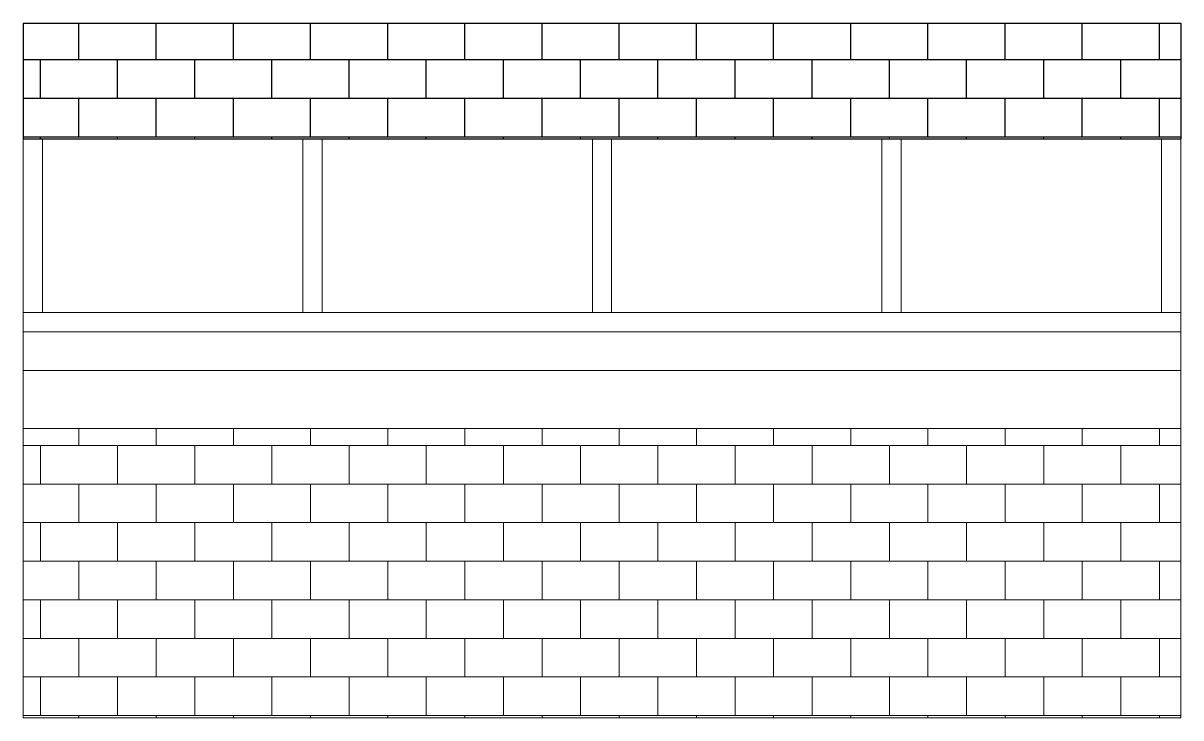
# Model space of a CAD drawing. Header units: inches. Extents: x -562 to 8953, y -6490 to -2066.
# Drawn here: x 8156.4 to 8396.4, y -4576.5 to -4432.5 of the extents above; entities that cross this region are included whole.
import ezdxf

# ---------------------------------------------------------------- set-up
doc = ezdxf.new("R2010")
doc.units = ezdxf.units.IN
doc.header["$MEASUREMENT"] = 0
doc.layers.add('dimensions', color=1, linetype='Continuous')
doc.layers.add('wall view line', color=70, linetype='Continuous', lineweight=13)
doc.layers.add('wood', color=40, linetype='Continuous', lineweight=9)

msp = doc.modelspace()

# ---------------------------------------------------------------- hatches: boundary and pattern name
at = {"layer": 'dimensions', "ltscale": 100}
h = msp.add_hatch(dxfattribs=at)
h.set_pattern_fill('AR-B816', color=256, style=0)
h.paths.add_polyline_path([(8156.43, -4432.46), (8396.43, -4432.46), (8396.43, -4456.46), (8156.43, -4456.46)])
at = {"layer": 'wall view line', "ltscale": 100, "true_color": 0xf26722}
h = msp.add_hatch(dxfattribs=at)
h.set_pattern_fill('AR-B816', color=30)
h.paths.add_polyline_path([(8156.43, -4516.46), (8396.43, -4516.46), (8396.43, -4576.46), (8156.43, -4576.46)])

# ---------------------------------------------------------------- linework, layer by layer
at = {"layer": 'dimensions', "ltscale": 100}
for p, q in [((8156.43, -4432.46), (8396.43, -4432.46)), ((8156.43, -4432.46), (8156.43, -4456.46)), ((8396.43, -4432.46), (8396.43, -4456.46)), ((8156.43, -4456.46), (8396.43, -4456.46))]:
    msp.add_line(p, q, dxfattribs=at)
at = {"layer": 'wall view line', "ltscale": 100}
for p, q in [((8156.43, -4504.46), (8156.43, -4516.46)), ((8396.43, -4504.46), (8396.43, -4516.46)), ((8156.43, -4576.46), (8156.43, -4516.46)), ((8156.43, -4516.46), (8396.43, -4516.46)), ((8396.43, -4516.46), (8396.43, -4576.46)), ((8156.43, -4576.46), (8396.43, -4576.46))]:
    msp.add_line(p, q, dxfattribs=at)
at = {"layer": 'wood', "ltscale": 100}
for p, q in [((8156.43, -4492.46), (8156.43, -4456.46)), ((8160.43, -4492.46), (8160.43, -4456.46)), ((8214.43, -4492.46), (8214.43, -4456.46)), ((8218.43, -4492.46), (8218.43, -4456.46)), ((8274.43, -4492.46), (8274.43, -4456.46)), ((8278.43, -4492.46), (8278.43, -4456.46)), ((8334.43, -4492.46), (8334.43, -4456.46)), ((8338.43, -4492.46), (8338.43, -4456.46)), ((8392.43, -4492.46), (8392.43, -4456.46)), ((8396.43, -4492.46), (8396.43, -4456.46)), ((8156.43, -4492.46), (8396.43, -4492.46)), ((8156.43, -4492.46), (8156.43, -4504.46)), ((8276.43, -4492.46), (8216.43, -4492.46)), ((8396.43, -4492.46), (8396.43, -4504.46)), ((8156.43, -4496.46), (8396.43, -4496.46)), ((8156.43, -4504.46), (8396.43, -4504.46))]:
    msp.add_line(p, q, dxfattribs=at)

doc.saveas('drawing.dxf')
